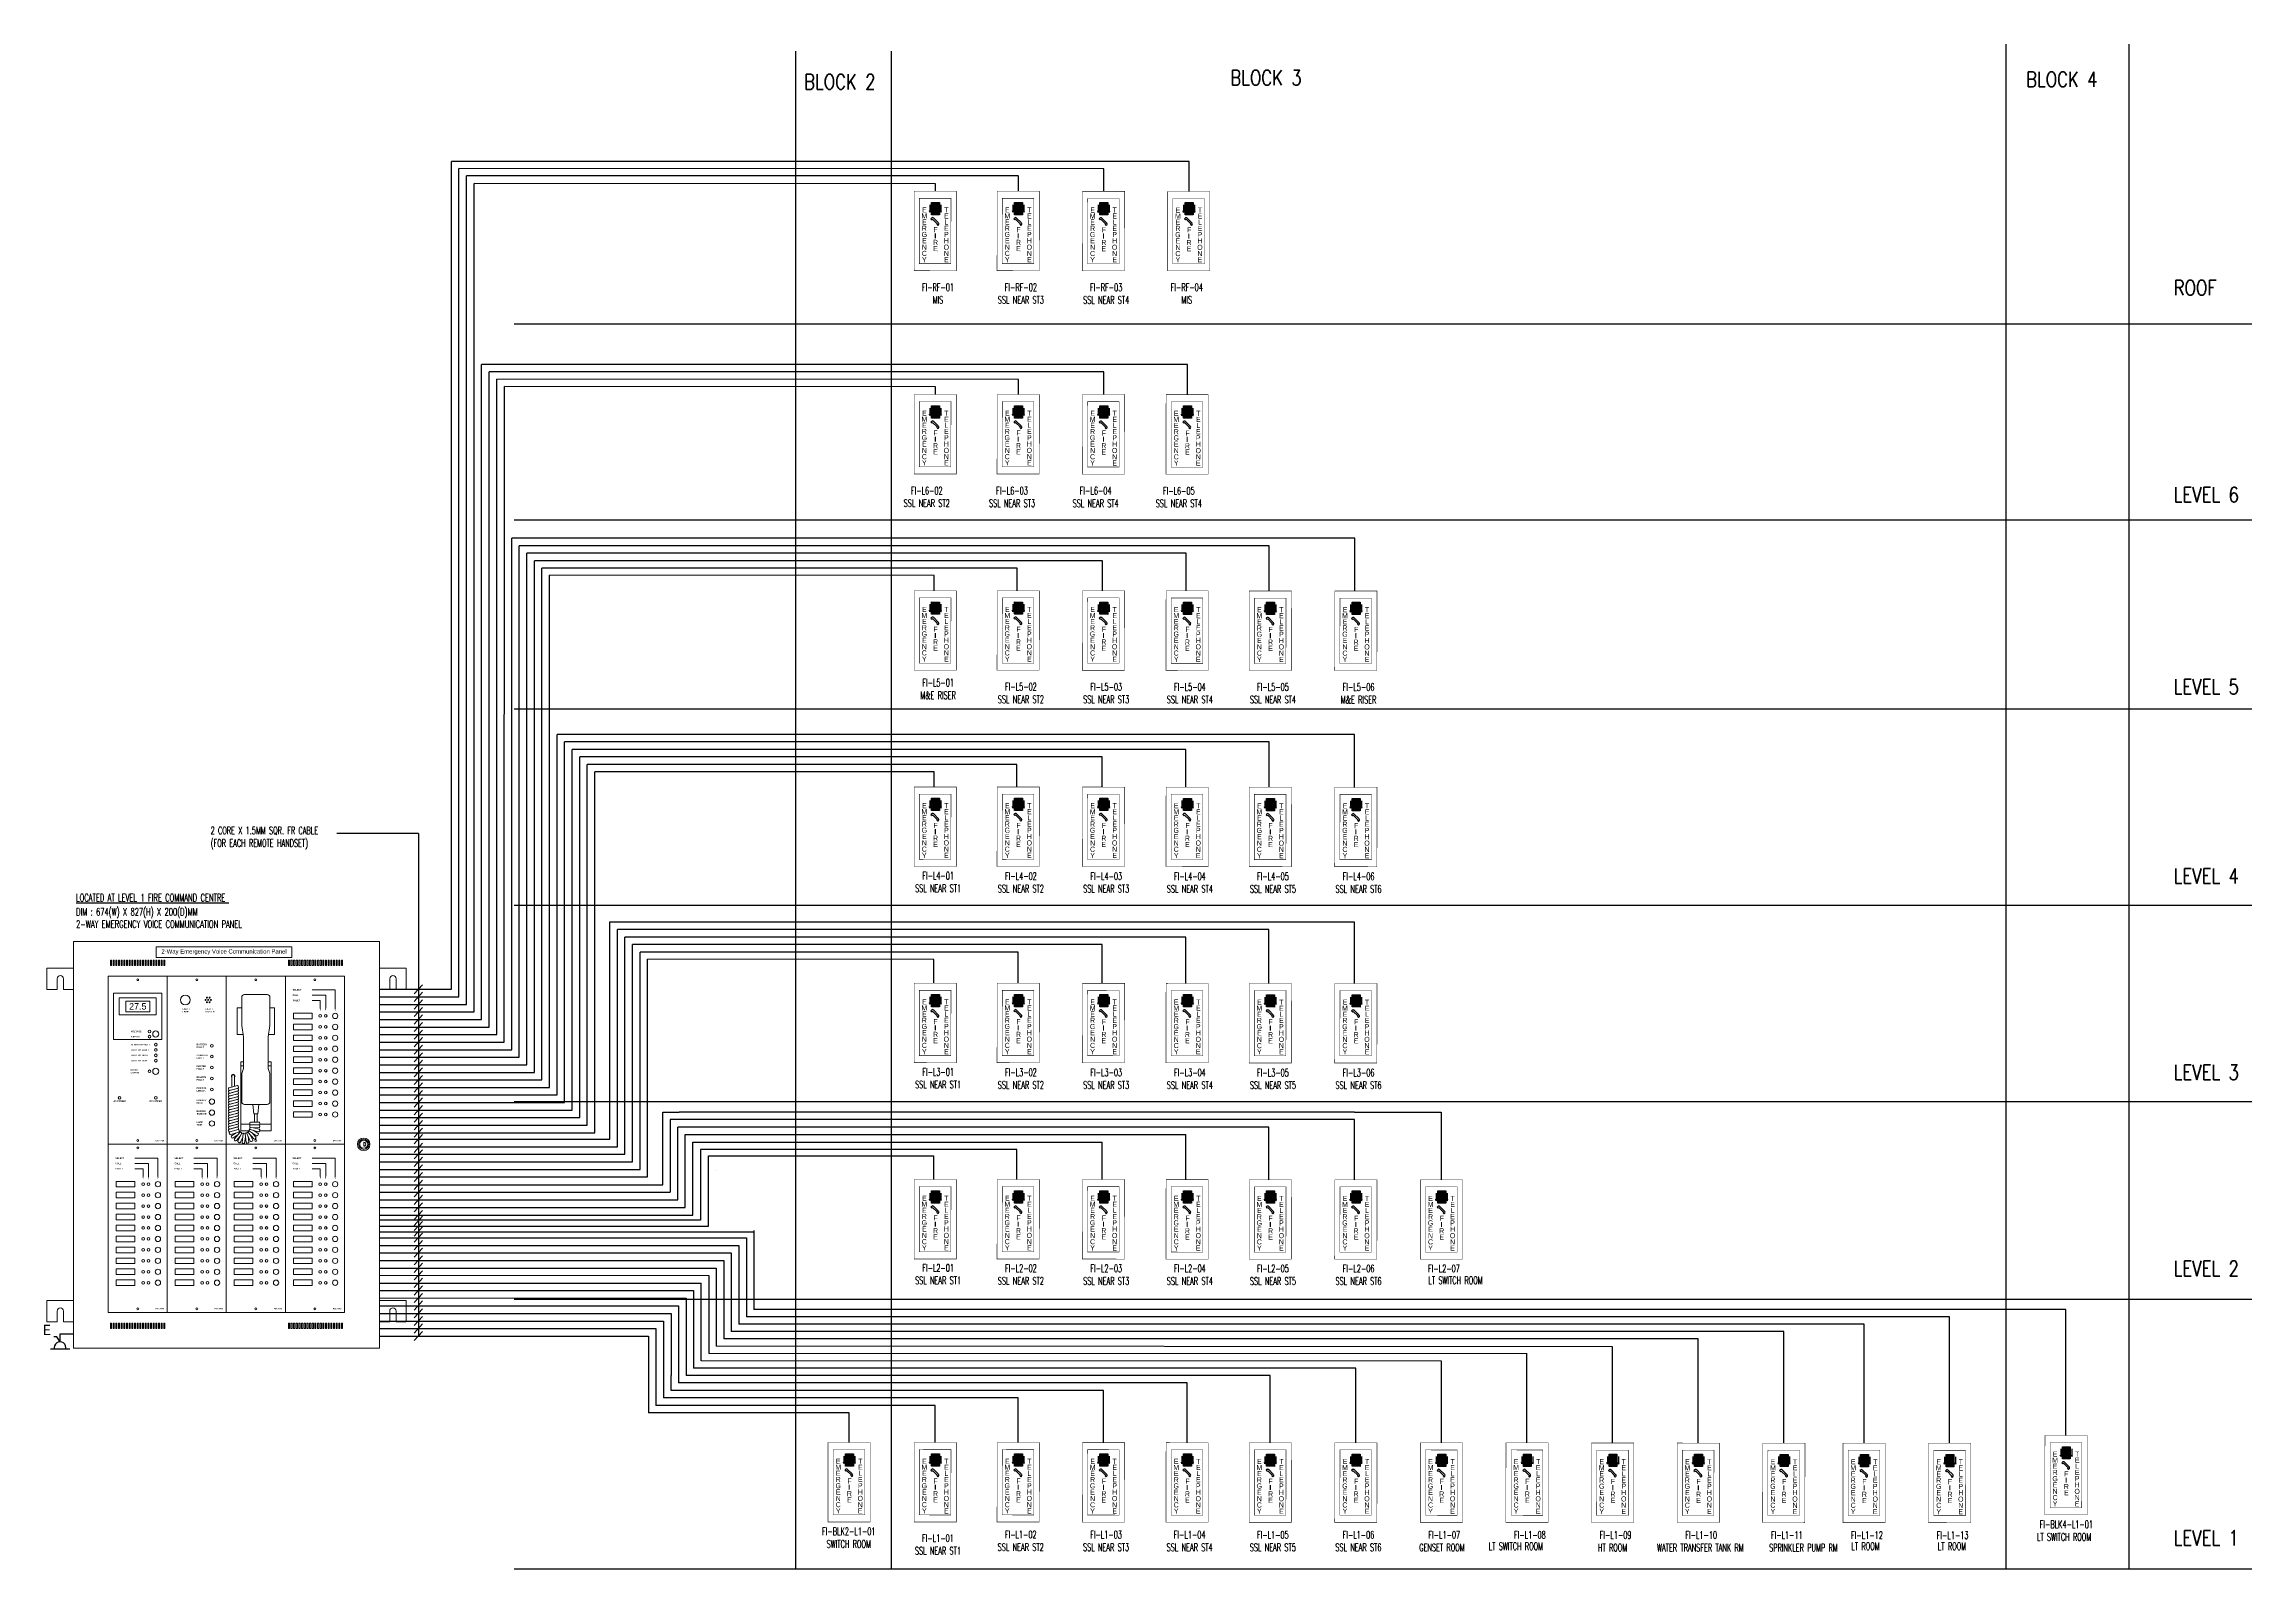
# Model space of a CAD drawing. Header units: millimetres. Extents: x -30493 to 72097, y 1646 to 74418.
# Drawn here: x -1049 to 72097, y 1646 to 52142 of the extents above; entities that cross this region are included whole.
import ezdxf
from ezdxf.enums import TextEntityAlignment as Align

# ---------------------------------------------------------------- set-up
doc = ezdxf.new("R2010")
doc.units = ezdxf.units.MM
doc.header["$LTSCALE"] = 1000
for name, color, linetype in [('CCTV', 1, 'Continuous'), ('COL', 7, 'Continuous'), ('E-_ANOTLEVL_E-_N_', 8, 'Continuous'), ('E-_ANOTLEVL_T-_N_', 7, 'Continuous'), ('E-_SECU----_R-_N_', 7, 'Continuous'), ('ELV FIRE_HANDSET (PWD)', 1, 'Continuous'), ('FIRE_HANDSET', 1, 'Continuous')]:
    doc.layers.add(name, color=color, linetype=linetype)
doc.styles.add('ARIAL', font='arial.ttf', dxfattribs={"width": 0.8})
doc.styles.add('Arial_1', font='arial.ttf', dxfattribs={"height": 500})
doc.styles.add('PDF Arial', font='arial.ttf')
doc.styles.add('PDF Arial Bold', font='arialbd.ttf')
doc.styles.add('SIMPLEX', font='simplex.shx', dxfattribs={"width": 0.6})
doc.styles.add('SIMPLEX_PSE', font='simplex.shx', dxfattribs={"width": 0.8})

# ---------------------------------------------------------------- blocks, each defined once
blk = doc.blocks.new('MAIN CONSOLE')
at = {"color": 1, "lineweight": 18}
for points in [[(0, 0), (102.58, 0), (102.58, -136.33), (0, -136.33)], [(12.4, -6.24), (12.76, -6.24), (12.76, -8.03), (12.4, -8.03)], [(13.29, -6.24), (13.65, -6.24), (13.65, -8.03), (13.29, -8.03)], [(14.18, -6.24), (14.54, -6.24), (14.54, -8.03), (14.18, -8.03)], [(15.08, -6.24), (15.43, -6.24), (15.43, -8.03), (15.08, -8.03)], [(15.97, -6.24), (16.33, -6.24), (16.33, -8.03), (15.97, -8.03)], [(16.86, -6.24), (17.22, -6.24), (17.22, -8.03), (16.86, -8.03)], [(17.75, -6.24), (18.11, -6.24), (18.11, -8.03), (17.75, -8.03)], [(18.65, -6.24), (19, -6.24), (19, -8.03), (18.65, -8.03)], [(19.54, -6.24), (19.9, -6.24), (19.9, -8.03), (19.54, -8.03)], [(20.43, -6.24), (20.79, -6.24), (20.79, -8.03), (20.43, -8.03)], [(21.33, -6.24), (21.67, -6.24), (21.67, -8.03), (21.33, -8.03)], [(22.21, -6.24), (22.56, -6.24), (22.56, -8.03), (22.21, -8.03)], [(23.1, -6.24), (23.46, -6.24), (23.46, -8.03), (23.1, -8.03)], [(23.99, -6.24), (24.35, -6.24), (24.35, -8.03), (23.99, -8.03)], [(24.89, -6.24), (25.24, -6.24), (25.24, -8.03), (24.89, -8.03)], [(25.78, -6.24), (26.14, -6.24), (26.14, -8.03), (25.78, -8.03)], [(26.67, -6.24), (27.03, -6.24), (27.03, -8.03), (26.67, -8.03)], [(27.56, -6.24), (27.92, -6.24), (27.92, -8.03), (27.56, -8.03)], [(28.46, -6.24), (28.81, -6.24), (28.81, -8.03), (28.46, -8.03)], [(29.35, -6.24), (29.71, -6.24), (29.71, -8.03), (29.35, -8.03)], [(30.24, -6.24), (30.6, -6.24), (30.6, -8.03), (30.24, -8.03)], [(72.35, -6.24), (71.99, -6.24), (71.99, -8.03), (72.35, -8.03)], [(73.23, -6.24), (72.87, -6.24), (72.87, -8.03), (73.23, -8.03)], [(74.12, -6.24), (73.77, -6.24), (73.77, -8.03), (74.12, -8.03)], [(75.02, -6.24), (74.66, -6.24), (74.66, -8.03), (75.02, -8.03)], [(75.91, -6.24), (75.55, -6.24), (75.55, -8.03), (75.91, -8.03)], [(76.8, -6.24), (76.44, -6.24), (76.44, -8.03), (76.8, -8.03)], [(77.69, -6.24), (77.34, -6.24), (77.34, -8.03), (77.69, -8.03)], [(78.59, -6.24), (78.23, -6.24), (78.23, -8.03), (78.59, -8.03)], [(79.48, -6.24), (79.12, -6.24), (79.12, -8.03), (79.48, -8.03)], [(80.37, -6.24), (80.02, -6.24), (80.02, -8.03), (80.37, -8.03)], [(81.26, -6.24), (80.91, -6.24), (80.91, -8.03), (81.26, -8.03)], [(82.16, -6.24), (81.8, -6.24), (81.8, -8.03), (82.16, -8.03)], [(83.05, -6.24), (82.69, -6.24), (82.69, -8.03), (83.05, -8.03)], [(83.93, -6.24), (83.59, -6.24), (83.59, -8.03), (83.93, -8.03)], [(84.83, -6.24), (84.47, -6.24), (84.47, -8.03), (84.83, -8.03)], [(85.72, -6.24), (85.36, -6.24), (85.36, -8.03), (85.72, -8.03)], [(86.61, -6.24), (86.25, -6.24), (86.25, -8.03), (86.61, -8.03)], [(87.5, -6.24), (87.15, -6.24), (87.15, -8.03), (87.5, -8.03)], [(88.4, -6.24), (88.04, -6.24), (88.04, -8.03), (88.4, -8.03)], [(89.29, -6.24), (88.93, -6.24), (88.93, -8.03), (89.29, -8.03)], [(90.18, -6.24), (89.82, -6.24), (89.82, -8.03), (90.18, -8.03)], [(11.6, -11.6), (90.79, -11.6), (90.79, -67.97), (11.6, -67.97)], [(60.11, -54.59), (62.08, -54.59), (61.72, -57.8), (60.47, -57.8)], [(59.04, -60.89), (59.04, -61.25)], [(62.17, -60.62), (59.31, -60.62)], [(59.31, -61.51), (62.17, -61.51)], [(62.43, -61.25), (62.43, -60.89)], [(12.4, -127.9), (12.76, -127.9), (12.76, -129.69), (12.4, -129.69)], [(13.29, -127.9), (13.65, -127.9), (13.65, -129.69), (13.29, -129.69)], [(14.18, -127.9), (14.54, -127.9), (14.54, -129.69), (14.18, -129.69)], [(15.08, -127.9), (15.43, -127.9), (15.43, -129.69), (15.08, -129.69)], [(15.97, -127.9), (16.33, -127.9), (16.33, -129.69), (15.97, -129.69)], [(16.86, -127.9), (17.22, -127.9), (17.22, -129.69), (16.86, -129.69)], [(17.75, -127.9), (18.11, -127.9), (18.11, -129.69), (17.75, -129.69)], [(18.65, -127.9), (19, -127.9), (19, -129.69), (18.65, -129.69)], [(19.54, -127.9), (19.9, -127.9), (19.9, -129.69), (19.54, -129.69)], [(20.43, -127.9), (20.79, -127.9), (20.79, -129.69), (20.43, -129.69)], [(21.33, -127.9), (21.67, -127.9), (21.67, -129.69), (21.33, -129.69)], [(22.21, -127.9), (22.56, -127.9), (22.56, -129.69), (22.21, -129.69)], [(23.1, -127.9), (23.46, -127.9), (23.46, -129.69), (23.1, -129.69)], [(23.99, -127.9), (24.35, -127.9), (24.35, -129.69), (23.99, -129.69)], [(24.89, -127.9), (25.24, -127.9), (25.24, -129.69), (24.89, -129.69)], [(25.78, -127.9), (26.14, -127.9), (26.14, -129.69), (25.78, -129.69)], [(26.67, -127.9), (27.03, -127.9), (27.03, -129.69), (26.67, -129.69)], [(27.56, -127.9), (27.92, -127.9), (27.92, -129.69), (27.56, -129.69)], [(28.46, -127.9), (28.81, -127.9), (28.81, -129.69), (28.46, -129.69)], [(29.35, -127.9), (29.71, -127.9), (29.71, -129.69), (29.35, -129.69)], [(30.24, -127.9), (30.6, -127.9), (30.6, -129.69), (30.24, -129.69)], [(72.35, -127.9), (71.99, -127.9), (71.99, -129.69), (72.35, -129.69)], [(73.23, -127.9), (72.87, -127.9), (72.87, -129.69), (73.23, -129.69)], [(74.12, -127.9), (73.77, -127.9), (73.77, -129.69), (74.12, -129.69)], [(75.02, -127.9), (74.66, -127.9), (74.66, -129.69), (75.02, -129.69)], [(75.91, -127.9), (75.55, -127.9), (75.55, -129.69), (75.91, -129.69)], [(76.8, -127.9), (76.44, -127.9), (76.44, -129.69), (76.8, -129.69)], [(77.69, -127.9), (77.34, -127.9), (77.34, -129.69), (77.69, -129.69)], [(78.59, -127.9), (78.23, -127.9), (78.23, -129.69), (78.59, -129.69)], [(79.48, -127.9), (79.12, -127.9), (79.12, -129.69), (79.48, -129.69)], [(80.37, -127.9), (80.02, -127.9), (80.02, -129.69), (80.37, -129.69)], [(81.26, -127.9), (80.91, -127.9), (80.91, -129.69), (81.26, -129.69)], [(82.16, -127.9), (81.8, -127.9), (81.8, -129.69), (82.16, -129.69)], [(83.05, -127.9), (82.69, -127.9), (82.69, -129.69), (83.05, -129.69)], [(83.93, -127.9), (83.59, -127.9), (83.59, -129.69), (83.93, -129.69)], [(84.83, -127.9), (84.47, -127.9), (84.47, -129.69), (84.83, -129.69)], [(85.72, -127.9), (85.36, -127.9), (85.36, -129.69), (85.72, -129.69)], [(86.61, -127.9), (86.25, -127.9), (86.25, -129.69), (86.61, -129.69)], [(87.5, -127.9), (87.15, -127.9), (87.15, -129.69), (87.5, -129.69)], [(88.4, -127.9), (88.04, -127.9), (88.04, -129.69), (88.4, -129.69)], [(89.29, -127.9), (88.93, -127.9), (88.93, -129.69), (89.29, -129.69)], [(90.18, -127.9), (89.82, -127.9), (89.82, -129.69), (90.18, -129.69)]]:
    blk.add_lwpolyline(points, close=True, dxfattribs=at)
at = {"color": 7, "lineweight": 18}
for points in [[(27.65, -1.79), (73.14, -1.79), (73.14, -5.36), (27.65, -5.36)], [(11.6, -11.6), (31.4, -11.6), (31.4, -67.97), (11.6, -67.97)], [(31.4, -11.6), (51.2, -11.6), (51.2, -67.97), (31.4, -67.97)], [(51.2, -11.6), (70.99, -11.6), (70.99, -67.97), (51.2, -67.97)], [(70.99, -11.6), (90.79, -11.6), (90.79, -67.97), (70.99, -67.97)], [(13.43, -17.38), (29.57, -17.38), (29.57, -32.86), (13.43, -32.86)], [(15.27, -18.9), (27.73, -18.9), (27.73, -24.64), (15.27, -24.64)], [(17.49, -19.98), (25.51, -19.98), (25.51, -23.56), (17.49, -23.56)], [(79.92, -25.91), (79.92, -24.03), (73.67, -24.03), (73.67, -25.91)], [(79.92, -29.58), (79.92, -27.71), (73.67, -27.71), (73.67, -29.58)], [(79.92, -33.25), (79.92, -31.38), (73.67, -31.38), (73.67, -33.25)], [(79.92, -36.93), (79.92, -35.05), (73.67, -35.05), (73.67, -36.93)], [(79.92, -40.59), (79.92, -38.71), (73.67, -38.71), (73.67, -40.59)], [(79.92, -44.26), (79.92, -42.39), (73.67, -42.39), (73.67, -44.26)], [(79.92, -47.93), (79.92, -46.06), (73.67, -46.06), (73.67, -47.93)], [(79.92, -51.6), (79.92, -49.73), (73.67, -49.73), (73.67, -51.6)], [(79.92, -55.27), (79.92, -53.39), (73.67, -53.39), (73.67, -55.27)], [(79.92, -58.94), (79.92, -57.07), (73.67, -57.07), (73.67, -58.94)], [(11.6, -67.97), (31.4, -67.97), (31.4, -124.33), (11.6, -124.33)], [(31.4, -67.97), (51.2, -67.97), (51.2, -124.33), (31.4, -124.33)], [(51.2, -67.97), (71, -67.97), (71, -124.33), (51.2, -124.33)], [(71, -67.97), (90.81, -67.97), (90.81, -124.33), (71, -124.33)], [(20.52, -82.28), (20.52, -80.4), (14.28, -80.4), (14.28, -82.28)], [(40.32, -82.28), (40.32, -80.4), (34.08, -80.4), (34.08, -82.28)], [(60.12, -82.28), (60.12, -80.4), (53.88, -80.4), (53.88, -82.28)], [(79.92, -82.28), (79.92, -80.4), (73.67, -80.4), (73.67, -82.28)], [(20.52, -85.95), (20.52, -84.07), (14.28, -84.07), (14.28, -85.95)], [(20.52, -89.62), (20.52, -87.75), (14.28, -87.75), (14.28, -89.62)], [(40.32, -85.95), (40.32, -84.07), (34.08, -84.07), (34.08, -85.95)], [(40.32, -89.62), (40.32, -87.75), (34.08, -87.75), (34.08, -89.62)], [(60.12, -85.95), (60.12, -84.07), (53.88, -84.07), (53.88, -85.95)], [(60.12, -89.62), (60.12, -87.75), (53.88, -87.75), (53.88, -89.62)], [(79.92, -85.95), (79.92, -84.07), (73.67, -84.07), (73.67, -85.95)], [(79.92, -89.62), (79.92, -87.75), (73.67, -87.75), (73.67, -89.62)], [(20.52, -93.29), (20.52, -91.42), (14.28, -91.42), (14.28, -93.29)], [(20.52, -96.95), (20.52, -95.08), (14.28, -95.08), (14.28, -96.95)], [(40.32, -93.29), (40.32, -91.42), (34.08, -91.42), (34.08, -93.29)], [(40.32, -96.95), (40.32, -95.08), (34.08, -95.08), (34.08, -96.95)], [(60.12, -93.29), (60.12, -91.42), (53.88, -91.42), (53.88, -93.29)], [(60.12, -96.95), (60.12, -95.08), (53.88, -95.08), (53.88, -96.95)], [(79.92, -93.29), (79.92, -91.42), (73.67, -91.42), (73.67, -93.29)], [(79.92, -96.95), (79.92, -95.08), (73.67, -95.08), (73.67, -96.95)], [(20.52, -100.63), (20.52, -98.75), (14.28, -98.75), (14.28, -100.63)], [(20.52, -104.3), (20.52, -102.43), (14.28, -102.43), (14.28, -104.3)], [(40.32, -100.63), (40.32, -98.75), (34.08, -98.75), (34.08, -100.63)], [(40.32, -104.3), (40.32, -102.43), (34.08, -102.43), (34.08, -104.3)], [(60.12, -100.63), (60.12, -98.75), (53.88, -98.75), (53.88, -100.63)], [(60.12, -104.3), (60.12, -102.43), (53.88, -102.43), (53.88, -104.3)], [(79.92, -100.63), (79.92, -98.75), (73.67, -98.75), (73.67, -100.63)], [(79.92, -104.3), (79.92, -102.43), (73.67, -102.43), (73.67, -104.3)], [(20.52, -107.97), (20.52, -106.1), (14.28, -106.1), (14.28, -107.97)], [(20.52, -111.63), (20.52, -109.76), (14.28, -109.76), (14.28, -111.63)], [(40.32, -107.97), (40.32, -106.1), (34.08, -106.1), (34.08, -107.97)], [(40.32, -111.63), (40.32, -109.76), (34.08, -109.76), (34.08, -111.63)], [(60.12, -107.97), (60.12, -106.1), (53.88, -106.1), (53.88, -107.97)], [(60.12, -111.63), (60.12, -109.76), (53.88, -109.76), (53.88, -111.63)], [(79.92, -107.97), (79.92, -106.1), (73.67, -106.1), (73.67, -107.97)], [(79.92, -111.63), (79.92, -109.76), (73.67, -109.76), (73.67, -111.63)], [(20.52, -115.31), (20.52, -113.43), (14.28, -113.43), (14.28, -115.31)], [(40.32, -115.31), (40.32, -113.43), (34.08, -113.43), (34.08, -115.31)], [(60.12, -115.3), (60.12, -113.42), (53.88, -113.42), (53.88, -115.3)], [(79.92, -115.3), (79.92, -113.42), (73.67, -113.42), (73.67, -115.3)]]:
    blk.add_lwpolyline(points, close=True, dxfattribs=at)
at = {"color": 1, "lineweight": 18}
for points in [[(-3.39, -12.49), (-3.39, -16.06), (0, -16.06), (0, -8.92), (-8.91, -8.92), (-8.91, -16.06), (-5.52, -16.06), (-5.52, -12.49, -0.999998)], [(105.98, -12.49), (105.98, -16.06), (102.58, -16.06), (102.58, -8.92), (111.5, -8.92), (111.5, -16.06), (108.12, -16.06), (108.12, -12.49, 0.999997)], [(59.31, -60.61, 0.414206), (59.04, -60.88, -0.414206)], [(62.44, -60.88, 0.414206), (62.17, -60.61, -0.414206)], [(62.17, -61.51, 0.414206), (62.44, -61.24, -0.414206)], [(-3.39, -123.85), (-3.39, -127.41), (0, -127.41), (0, -120.28), (-8.91, -120.28), (-8.91, -127.41), (-5.52, -127.41), (-5.52, -123.85, -0.999998)], [(108.11, -123.85), (108.11, -127.41), (111.49, -127.41), (111.49, -120.28), (102.58, -120.28), (102.58, -127.41), (105.97, -127.41), (105.97, -123.85, -0.999998)]]:
    blk.add_lwpolyline(points, format="xyb", close=True, dxfattribs=at)
for points in [[(64.93, -17.83, -0.414213), (65.83, -18.73), (65.83, -28.18), (65.2, -31.93), (65.2, -42.63), (65.83, -44.24), (65.83, -53.68, -0.414213), (64.93, -54.59), (57.27, -54.59, -0.414213), (56.37, -53.69), (56.37, -44.24), (56.99, -42.63), (56.99, -31.93), (56.37, -28.18), (56.37, -18.73, -0.414213), (57.27, -17.84), (64.93, -17.83)], [(52.38, -49.92, -0.414222), (52.04, -49.74), (51.95, -49.39, -0.414222), (52.13, -49.06), (54.9, -48.33, -0.414222), (55.22, -48.51), (55.32, -48.86, -0.414222), (55.13, -49.19), (52.37, -49.93)], [(52.13, -50), (54.9, -49.24, -0.414222), (55.22, -49.45), (55.32, -49.78, -0.414222), (55.13, -50.11), (52.38, -50.85, -0.414222), (52.04, -50.66), (51.95, -50.32, -0.414222), (52.14, -49.98)], [(52.13, -50.92), (54.9, -50.16, -0.414222), (55.22, -50.37), (55.32, -50.7, -0.414222), (55.13, -51.03), (52.38, -51.78, -0.414222), (52.04, -51.58), (51.95, -51.24, -0.414222), (52.14, -50.9)], [(52.13, -51.84), (54.9, -51.1, -0.414222), (55.22, -51.29), (55.32, -51.62, -0.414222), (55.13, -51.96), (52.38, -52.7, -0.414222), (52.04, -52.51), (51.95, -52.17, -0.414222), (52.14, -51.83)], [(53.08, -48.82), (53.08, -45.12, -0.999987), (53.96, -45.13), (53.96, -48.58)], [(52.38, -53.62, -0.414222), (52.04, -53.44), (51.95, -53.09, -0.414222), (52.13, -52.76), (54.9, -52.03, -0.414222), (55.22, -52.21), (55.32, -52.56, -0.414222), (55.13, -52.89), (52.37, -53.63)], [(52.13, -53.69), (54.9, -52.94, -0.414222), (55.22, -53.14), (55.32, -53.48, -0.414222), (55.13, -53.81), (52.38, -54.55, -0.414222), (52.04, -54.36), (51.95, -54.02, -0.414222), (52.14, -53.68)], [(52.13, -54.61), (54.9, -53.86, -0.414222), (55.22, -54.06), (55.32, -54.4, -0.414222), (55.13, -54.73), (52.38, -55.47, -0.414222), (52.04, -55.28), (51.95, -54.94, -0.414222), (52.14, -54.6)], [(52.13, -55.53), (54.9, -54.79, -0.414222), (55.22, -54.98), (55.32, -55.32, -0.414222), (55.13, -55.66), (52.38, -56.39, -0.414222), (52.04, -56.21), (51.95, -55.86, -0.414222), (52.14, -55.52)], [(52.38, -57.31, -0.414222), (52.04, -57.13), (51.95, -56.78, -0.414222), (52.13, -56.45), (54.9, -55.71, -0.414222), (55.22, -55.9), (55.32, -56.25, -0.414222), (55.13, -56.58), (52.37, -57.32)], [(52.38, -58.23, -0.414222), (52.04, -58.05), (51.95, -57.7, -0.414222), (52.14, -57.37)], [(52.13, -58.3), (54.9, -57.55, -0.414222), (55.22, -57.75), (55.32, -58.09, -0.414222), (55.13, -58.42), (52.38, -59.16, -0.414222), (52.04, -58.97), (51.95, -58.63, -0.414222), (52.14, -58.29)], [(52.13, -59.22), (54.9, -58.48, -0.414222), (55.22, -58.67), (55.32, -59.01, -0.414222), (55.13, -59.35), (52.38, -60.08, -0.414222), (52.04, -59.9), (51.95, -59.55, -0.414222), (52.14, -59.21)], [(52.13, -57.38), (54.9, -56.63, -0.414222), (55.22, -56.83), (55.32, -57.17, -0.414222), (55.13, -57.5), (52.37, -58.24)], [(52.38, -61, -0.414222), (52.04, -60.82), (51.95, -60.47, -0.414222), (52.13, -60.15), (54.9, -59.4, -0.414222), (55.22, -59.6), (55.32, -59.94, -0.414222), (55.13, -60.27), (52.37, -61.01)], [(52.38, -61.92, -0.414222), (52.04, -61.74), (51.95, -61.39, -0.414222), (52.13, -61.07), (54.9, -60.34, -0.414222), (55.22, -60.53), (55.32, -60.87, -0.414222), (55.13, -61.19), (52.37, -61.93)], [(52.13, -62), (54.9, -61.24, -0.414222), (55.22, -61.45), (55.32, -61.78, -0.414222), (55.13, -62.11), (52.38, -62.86, -0.414222), (52.04, -62.66), (51.95, -62.33, -0.414222), (52.14, -61.99)], [(52.13, -62.92), (54.9, -62.18, -0.414222), (55.22, -62.37), (55.32, -62.71, -0.414222), (55.13, -63.05), (52.38, -63.78, -0.414222), (52.04, -63.6), (51.95, -63.25, -0.414222), (52.14, -62.91)], [(55.12, -63, -0.414214), (55.45, -63.19), (55.55, -63.52, -0.414214), (55.37, -63.86), (52.64, -64.66, -0.414214), (52.29, -64.48), (52.2, -64.15, -0.414214), (52.38, -63.81), (55.12, -63)], [(53.46, -65.85, -0.41417), (53.09, -65.78), (52.89, -65.48, -0.41417), (52.97, -65.11), (54.5, -64.11)], [(55.86, -65.29), (54.58, -66.76, -0.414195), (54.2, -66.79), (53.92, -66.56, -0.414195), (53.9, -66.18), (55.76, -64.02, -0.414195), (56.16, -63.99)], [(56.72, -65.54), (55.91, -67.31, -0.414213), (55.55, -67.45), (55.23, -67.3, -0.414213), (55.1, -66.95), (56.29, -64.35, -0.414213), (56.63, -64.22), (56.96, -64.37)], [(55.55, -63.51, -0.223605), (55.74, -63.64), (55.93, -63.94)], [(57.62, -65.54), (57.35, -67.47, -0.414245), (57.04, -67.7), (56.69, -67.65, -0.414245), (56.46, -67.35), (56.87, -64.52, -0.414245), (57.17, -64.29), (57.52, -64.35)], [(58.77, -67.21, -0.414245), (58.54, -67.52), (58.19, -67.57, -0.414245), (57.88, -67.35), (57.48, -64.52, -0.414245), (57.7, -64.22), (58.05, -64.17)], [(59.25, -64.8), (60.07, -66.57, -0.414213), (59.92, -66.93), (59.61, -67.07, -0.414213), (59.25, -66.95), (58.06, -64.35, -0.414213), (58.19, -64), (58.52, -63.85)], [(59.84, -64.11), (61.12, -65.59, -0.414195), (61.09, -65.98), (60.82, -66.21, -0.414195), (60.44, -66.18), (58.57, -64.02, -0.414195), (58.6, -63.65), (58.86, -63.42)], [(61.86, -64.35, -0.41417), (61.93, -64.73), (61.75, -65.02, -0.41417), (61.37, -65.11), (58.98, -63.56, -0.41417), (58.89, -63.19), (59.09, -62.9)], [(60.34, -62.41), (62.22, -62.95, -0.414214), (62.4, -63.29), (62.3, -63.62, -0.414214), (61.97, -63.81), (59.23, -63, -0.414214), (59.04, -62.67), (59.14, -62.35)], [(59.31, -61.51), (62.17, -61.51, -0.414206), (62.43, -61.79), (62.44, -62.13, -0.414206), (62.17, -62.41), (59.31, -62.4, -0.414206), (59.04, -62.14), (59.04, -61.79, -0.414206), (59.31, -61.51, -0.414206), (59.04, -61.24, 0.414206), (59.31, -61.51)]]:
    blk.add_lwpolyline(points, format="xyb", dxfattribs=at)
at = {"color": 7, "lineweight": 18}
for points in [[(87.67, -22.3), (87.67, -16.23), (79.92, -16.23)], [(84.51, -22.3), (84.51, -18.02), (79.92, -18.02)], [(82.69, -22.3), (82.69, -19.8), (79.92, -19.8)], [(56.88, -31.22), (54.85, -31.22), (54.85, -22.3), (56.37, -22.3)], [(65.83, -22.3), (67.34, -22.3), (67.34, -31.22), (65.32, -31.22)], [(56.99, -41.74), (56.02, -41.74), (56.02, -40.31), (56.99, -40.31), (56.02, -40.31), (56.02, -63.5), (58.76, -63.5), (56.02, -63.5), (56.02, -61.18), (59.04, -61.18)], [(62.43, -61.18), (66.18, -61.18), (66.18, -63.5), (62.34, -63.5), (66.18, -63.5), (66.18, -40.31), (65.2, -40.31), (66.18, -40.31), (66.18, -41.74), (65.2, -41.74)], [(28.28, -78.67), (28.28, -72.6), (20.52, -72.6)], [(48.08, -78.67), (48.08, -72.6), (40.32, -72.6)], [(67.88, -78.67), (67.88, -72.6), (60.12, -72.6)], [(87.67, -78.67), (87.67, -72.6), (79.92, -72.6)], [(25.11, -78.67), (25.11, -74.39), (20.52, -74.39)], [(23.29, -78.67), (23.29, -76.17), (20.52, -76.17)], [(44.92, -78.67), (44.92, -74.39), (40.32, -74.39)], [(43.1, -78.67), (43.1, -76.17), (40.32, -76.17)], [(64.72, -78.67), (64.72, -74.39), (60.12, -74.39)], [(62.9, -78.67), (62.9, -76.17), (60.12, -76.17)], [(84.51, -78.67), (84.51, -74.39), (79.92, -74.39)], [(82.69, -78.67), (82.69, -76.17), (79.92, -76.17)]]:
    blk.add_lwpolyline(points, dxfattribs=at)
at = {"color": 1, "lineweight": 18}
for points in [[(60.65, -60.62), (60.65, -57.8)], [(61.54, -57.8), (61.54, -60.62)], [(55.1, -64.8), (53.45, -65.86)], [(56.14, -64), (56.42, -64.23)], [(58.48, -65.29), (58.76, -67.23)], [(61.85, -64.36), (60.21, -63.3)]]:
    blk.add_lwpolyline(points, dxfattribs=at)
at = {"color": 7, "lineweight": 18}
blk.add_lwpolyline([(97.24, -68.65), (97.24, -67.31, -1.000005)], format="xyb", close=True, dxfattribs=at)
for centre, radius in [((21.5, -12.84), 0.312), ((41.3, -12.84), 0.312), ((61.1, -12.84), 0.312), ((80.9, -12.84), 0.312), ((44.24, -19.62), 0.175), ((44.69, -18.84), 0.175), ((44.69, -20.39), 0.175), ((45.14, -19.62), 0.175), ((45.59, -18.84), 0.175), ((45.59, -20.39), 0.175), ((46.03, -19.62), 0.175), ((87.68, -24.97), 0.894), ((87.68, -28.64), 0.894), ((27.56, -31.04), 1.04), ((87.68, -32.31), 0.894), ((87.68, -35.98), 0.894), ((27.56, -43.52), 1.04), ((87.68, -39.65), 0.894), ((87.68, -43.32), 0.894), ((87.68, -46.99), 0.894), ((87.68, -50.66), 0.894), ((46.38, -53.68), 0.894), ((46.38, -57.35), 0.894), ((87.68, -54.33), 0.894), ((87.68, -58), 0.894), ((21.5, -66.71), 0.312), ((41.3, -66.71), 0.312), ((61.1, -66.71), 0.312), ((80.9, -66.71), 0.312), ((97.24, -67.97), 2.1), ((97.24, -67.97), 1.7), ((21.51, -69.21), 0.312), ((41.31, -69.21), 0.312), ((61.11, -69.21), 0.312), ((80.92, -69.21), 0.312), ((97.24, -67.97), 1.34), ((28.28, -81.34), 0.894), ((48.09, -81.34), 0.894), ((67.89, -81.34), 0.894), ((87.68, -81.34), 0.894), ((28.28, -85.01), 0.894), ((28.28, -88.67), 0.894), ((48.09, -85.01), 0.894), ((48.09, -88.67), 0.894), ((67.89, -85.01), 0.894), ((67.89, -88.67), 0.894), ((87.68, -85.01), 0.894), ((87.68, -88.67), 0.894), ((28.28, -92.35), 0.894), ((28.28, -96.02), 0.894), ((48.09, -92.35), 0.894), ((48.09, -96.02), 0.894), ((67.89, -92.35), 0.894), ((67.89, -96.02), 0.894), ((87.68, -92.35), 0.894), ((87.68, -96.02), 0.894), ((28.28, -99.69), 0.894), ((28.28, -103.35), 0.894), ((48.09, -99.69), 0.894), ((48.09, -103.35), 0.894), ((67.89, -99.69), 0.894), ((67.89, -103.35), 0.894), ((87.68, -99.69), 0.894), ((87.68, -103.35), 0.894), ((28.28, -107.02), 0.894), ((28.28, -110.7), 0.894), ((48.09, -107.02), 0.894), ((48.09, -110.7), 0.894), ((67.89, -107.02), 0.894), ((67.89, -110.7), 0.894), ((87.68, -107.02), 0.894), ((87.68, -110.7), 0.894), ((28.28, -114.37), 0.894), ((48.09, -114.37), 0.894), ((67.89, -114.36), 0.894), ((87.68, -114.36), 0.894), ((21.51, -123.08), 0.312), ((41.31, -123.08), 0.312), ((61.11, -123.08), 0.312), ((80.92, -123.08), 0.312)]:
    blk.add_circle(centre, radius, dxfattribs=at)
at = {"color": 2, "lineweight": 18}
for centre, radius in [((37.47, -19.62), 1.65), ((82.69, -24.97), 0.45), ((82.69, -28.64), 0.45), ((27.56, -34.6), 0.45), ((27.56, -36.38), 0.45), ((46.38, -34.96), 0.45), ((82.69, -32.31), 0.45), ((82.69, -35.98), 0.45), ((27.56, -38.17), 0.45), ((27.56, -39.96), 0.45), ((46.38, -38.61), 0.45), ((46.38, -42.28), 0.45), ((82.69, -39.65), 0.45), ((82.69, -43.32), 0.45), ((46.38, -45.93), 0.45), ((82.69, -46.99), 0.45), ((82.69, -50.66), 0.45), ((82.69, -54.33), 0.45), ((82.69, -58), 0.45), ((23.3, -81.34), 0.45), ((43.1, -81.34), 0.45), ((62.9, -81.34), 0.45), ((82.69, -81.34), 0.45), ((23.3, -85.01), 0.45), ((23.3, -88.67), 0.45), ((43.1, -85.01), 0.45), ((43.1, -88.67), 0.45), ((62.9, -85.01), 0.45), ((62.9, -88.67), 0.45), ((82.69, -85.01), 0.45), ((82.69, -88.67), 0.45), ((23.3, -92.35), 0.45), ((23.3, -96.02), 0.45), ((43.1, -92.35), 0.45), ((43.1, -96.02), 0.45), ((62.9, -92.35), 0.45), ((62.9, -96.02), 0.45), ((82.69, -92.35), 0.45), ((82.69, -96.02), 0.45), ((23.3, -99.69), 0.45), ((23.3, -103.35), 0.45), ((43.1, -99.69), 0.45), ((43.1, -103.35), 0.45), ((62.9, -99.69), 0.45), ((62.9, -103.35), 0.45), ((82.69, -99.69), 0.45), ((82.69, -103.35), 0.45), ((23.3, -107.02), 0.45), ((23.3, -110.7), 0.45), ((43.1, -107.02), 0.45), ((43.1, -110.7), 0.45), ((62.9, -107.02), 0.45), ((62.9, -110.7), 0.45), ((82.69, -107.02), 0.45), ((82.69, -110.7), 0.45), ((23.3, -114.37), 0.45), ((43.1, -114.37), 0.45), ((62.9, -114.36), 0.45), ((82.69, -114.36), 0.45)]:
    blk.add_circle(centre, radius, dxfattribs=at)
at = {"color": 1, "lineweight": 18}
for centre, radius in [((84.51, -24.97), 0.45), ((84.51, -28.64), 0.45), ((84.51, -32.31), 0.45), ((84.51, -35.98), 0.45), ((25.43, -43.52), 0.45), ((84.51, -39.65), 0.45), ((84.51, -43.32), 0.45), ((46.38, -49.59), 0.45), ((84.51, -46.99), 0.45), ((84.51, -50.66), 0.45), ((84.51, -54.33), 0.45), ((84.51, -58), 0.45), ((46.38, -61), 0.894), ((25.12, -81.34), 0.45), ((44.92, -81.34), 0.45), ((64.72, -81.34), 0.45), ((84.51, -81.34), 0.45), ((25.12, -85.01), 0.45), ((25.12, -88.67), 0.45), ((44.92, -85.01), 0.45), ((44.92, -88.67), 0.45), ((64.72, -85.01), 0.45), ((64.72, -88.67), 0.45), ((84.51, -85.01), 0.45), ((84.51, -88.67), 0.45), ((25.12, -92.35), 0.45), ((25.12, -96.02), 0.45), ((44.92, -92.35), 0.45), ((44.92, -96.02), 0.45), ((64.72, -92.35), 0.45), ((64.72, -96.02), 0.45), ((84.51, -92.35), 0.45), ((84.51, -96.02), 0.45), ((25.12, -99.69), 0.45), ((25.12, -103.35), 0.45), ((44.92, -99.69), 0.45), ((44.92, -103.35), 0.45), ((64.72, -99.69), 0.45), ((64.72, -103.35), 0.45), ((84.51, -99.69), 0.45), ((84.51, -103.35), 0.45), ((25.12, -107.02), 0.45), ((25.12, -110.7), 0.45), ((44.92, -107.02), 0.45), ((44.92, -110.7), 0.45), ((64.72, -107.02), 0.45), ((64.72, -110.7), 0.45), ((84.51, -107.02), 0.45), ((84.51, -110.7), 0.45), ((25.12, -114.37), 0.45), ((44.92, -114.37), 0.45), ((64.72, -114.36), 0.45), ((84.51, -114.36), 0.45)]:
    blk.add_circle(centre, radius, dxfattribs=at)
at = {"color": 3, "lineweight": 18}
for centre in [(25.43, -30.15), (25.43, -31.92), (15.44, -52.44), (27.56, -52.44)]:
    blk.add_circle(centre, 0.45, dxfattribs=at)
at = {"color": 7, "lineweight": 18}
blk.add_arc((53.53, -45.12), 0.619, 315.58319, 224.41681, dxfattribs=at)
at = {"color": 7, "transparency": 33554559}
for points in [[(82.87, -22.3), (82.69, -23.37), (82.51, -22.3)], [(84.68, -22.3), (84.51, -23.37), (84.33, -22.3)], [(87.85, -22.3), (87.67, -23.37), (87.49, -22.3)], [(23.47, -78.67), (23.29, -79.74), (23.11, -78.67)], [(25.28, -78.67), (25.11, -79.74), (24.93, -78.67)], [(28.46, -78.67), (28.28, -79.74), (28.1, -78.67)], [(43.28, -78.67), (43.1, -79.74), (42.92, -78.67)], [(45.09, -78.67), (44.92, -79.74), (44.74, -78.67)], [(48.26, -78.67), (48.08, -79.74), (47.9, -78.67)], [(63.08, -78.67), (62.9, -79.74), (62.72, -78.67)], [(64.89, -78.67), (64.72, -79.74), (64.54, -78.67)], [(68.06, -78.67), (67.88, -79.74), (67.7, -78.67)], [(82.87, -78.67), (82.69, -79.74), (82.51, -78.67)], [(84.68, -78.67), (84.51, -79.74), (84.33, -78.67)], [(87.85, -78.67), (87.67, -79.74), (87.49, -78.67)]]:
    blk.add_solid(points, dxfattribs=at)
at = {"color": 7, "attachment_point": 7}
for s, insert, char_height, style in [('2-Way Emergency Voice Communication Panel', (29.44, -4.5), 1.427, 'PDF Arial'), ('27.5', (18.61, -22.86), 2.14, 'PDF Arial'), ('CALL', (73.4, -18.29), 0.535, 'PDF Arial Bold'), ('SELECT', (73.42, -16.5), 0.535, 'PDF Arial Bold'), ('FAULT', (73.47, -20.06), 0.535, 'PDF Arial Bold'), ('FAULT', (36.51, -22.93), 0.535, 'PDF Arial Bold'), ('LAMP', (36.51, -23.81), 0.535, 'PDF Arial Bold'), ('FAULT', (44.19, -22.93), 0.535, 'PDF Arial Bold'), ('BUZZER', (44.19, -23.82), 0.535, 'PDF Arial Bold'), ('VOLTAGE', (19.18, -30.43), 0.535, 'PDF Arial Bold'), ('AMPERE', (19.18, -32.19), 0.535, 'PDF Arial Bold'), ('CHARGER FAULT', (19.17, -34.88), 0.5351, 'PDF Arial Bold'), ('BATTERY FAULT', (19.15, -36.66), 0.5351, 'PDF Arial Bold'), ('BATTERY', (41.24, -34.78), 0.535, 'PDF Arial Bold'), ('FAULT', (41.24, -35.69), 0.535, 'PDF Arial Bold'), ('CHARGE', (19.05, -44.26), 0.535, 'PDF Arial Bold'), ('BOOST', (19.04, -43.35), 0.535, 'PDF Arial Bold'), ('BATTERY HIGH', (19.15, -38.45), 0.5351, 'PDF Arial Bold'), ('BATTERY LOW', (19.15, -40.24), 0.5351, 'PDF Arial Bold'), ('FAULT', (41.24, -39.35), 0.535, 'PDF Arial Bold'), ('MASTER', (41.24, -42.11), 0.535, 'PDF Arial Bold'), ('FAULT', (41.24, -43), 0.535, 'PDF Arial Bold'), ('CHARGER', (41.26, -38.45), 0.535, 'PDF Arial Bold'), ('REMOTE', (41.24, -45.76), 0.535, 'PDF Arial Bold'), ('FAULT', (41.24, -46.66), 0.535, 'PDF Arial Bold'), ('PRIVATE', (41.24, -49.4), 0.535, 'PDF Arial Bold'), ('LINE ON', (41.24, -50.31), 0.535, 'PDF Arial Bold'), ('AC POWER', (13.38, -53.79), 0.535, 'PDF Arial Bold'), ('DC POWER', (25.48, -53.79), 0.535, 'PDF Arial Bold'), ('PRIVACY', (41.24, -53.52), 0.535, 'PDF Arial Bold'), ('MODE', (41.24, -54.42), 0.535, 'PDF Arial Bold'), ('BUZZER', (41.24, -57.17), 0.535, 'PDF Arial Bold'), ('SILENCE', (41.28, -58.07), 0.535, 'PDF Arial Bold'), ('EVC 7710', (27.49, -66.95), 0.446, 'PDF Arial Bold'), ('LAMP', (41.24, -60.82), 0.535, 'PDF Arial Bold'), ('TEST', (41.29, -61.73), 0.535, 'PDF Arial Bold'), ('EVC 7720', (47.29, -66.95), 0.446, 'PDF Arial Bold'), ('EVC 7730', (67.09, -66.95), 0.446, 'PDF Arial Bold'), ('EVC 7740', (86.89, -66.95), 0.446, 'PDF Arial Bold'), ('SELECT', (14.02, -72.87), 0.535, 'PDF Arial Bold'), ('SELECT', (33.82, -72.87), 0.535, 'PDF Arial Bold'), ('SELECT', (53.63, -72.87), 0.535, 'PDF Arial Bold'), ('SELECT', (73.42, -72.87), 0.535, 'PDF Arial Bold'), ('CALL', (14, -74.65), 0.535, 'PDF Arial Bold'), ('FAULT', (14.08, -76.43), 0.535, 'PDF Arial Bold'), ('CALL', (33.8, -74.65), 0.535, 'PDF Arial Bold'), ('FAULT', (33.88, -76.43), 0.535, 'PDF Arial Bold'), ('CALL', (53.6, -74.65), 0.535, 'PDF Arial Bold'), ('FAULT', (53.68, -76.43), 0.535, 'PDF Arial Bold'), ('CALL', (73.4, -74.65), 0.535, 'PDF Arial Bold'), ('FAULT', (73.47, -76.43), 0.535, 'PDF Arial Bold'), ('EVC 7740', (27.5, -123.31), 0.446, 'PDF Arial Bold'), ('EVC 7740', (47.3, -123.31), 0.446, 'PDF Arial Bold'), ('EVC 7740', (67.1, -123.31), 0.446, 'PDF Arial Bold'), ('EVC 7780', (86.9, -123.31), 0.446, 'PDF Arial Bold')]:
    blk.add_mtext(s, dxfattribs=dict(at, insert=insert, char_height=char_height, style=style))
blk = doc.blocks.new('FI')
h = blk.add_hatch(color=1)
h.dxf.hatch_style = 1
h.paths.add_polyline_path([(-17, 78), (21, 78), (21, 137), (-17, 137)])
at = {"color": 1}
for p, q in [((-25, 126, 0), (-25, 90, 0)), ((28, 126, 0), (28, 90, 0)), ((-25, 90, 0), (-27, 97, 0)), ((-25, 90, 0), (-22, 97, 0)), ((28, 90, 0), (26, 97, 0)), ((28, 90, 0), (31, 97, 0))]:
    blk.add_line(p, q, dxfattribs=at)
at = {"color": 1, "const_width": 2.1}
blk.add_lwpolyline([(76, 157), (76, -157), (-76, -157), (-76, 157), (76, 157)], dxfattribs=at)
at = {"color": 1, "elevation": 0}
blk.add_lwpolyline([(-20, 59), (-15, 54), (-12, 57), (10, 35), (8, 32), (13, 27), (16, 30, 0.414222), (15, 40), (-7, 62, 0.414222), (-17, 62)], format="xyb", close=True, dxfattribs=at)
at = {"layer": 'COL', "color": 1, "const_width": 2.1}
blk.add_lwpolyline([(-101, -191), (-101, 191), (102, 191), (102, -191)], close=True, dxfattribs=at)
at = {"layer": 'ELV FIRE_HANDSET (PWD)', "color": 1, "elevation": 0}
blk.add_lwpolyline([(21, 137), (21, 78), (-17, 78), (-17, 137)], close=True, dxfattribs=at)
at = {"color": 1, "style": 'ARIAL', "width": 0.85}
for s, p in [('E', (-52, 89)), ('T', (54, 89)), ('M', (-52, 60)), ('R', (-52, 1)), ('E', (-52, 31)), ('F', (2, -6)), ('E', (54, 60)), ('E', (54, 1)), ('L', (54, 31)), ('G', (-52, -29)), ('C', (-52, -120)), ('N', (-52, -90)), ('E', (-52, -59)), ('R', (2, -67)), ('E', (2, -97)), ('I', (0, -36)), ('I', (2, -36)), ('O', (54, -90)), ('H', (54, -59)), ('N', (54, -120)), ('P', (54, -29)), ('Y', (-52, -150)), ('E', (54, -150))]:
    blk.add_text(s, height=24.6, dxfattribs=at).set_placement(p, align=Align.CENTER)

msp = doc.modelspace()

# ---------------------------------------------------------------- linework, layer by layer
at = {"color": 6}
for p, q in [((63941, 52142), (63941, 1646)), ((68017, 52142), (68017, 1646)), ((23840, 51907), (23840, 1646)), ((27018, 51907), (27018, 1646)), ((11214, 20687), (11489, 20990)), ((11214, 20437), (11489, 20740)), ((11214, 20187), (11489, 20490)), ((11214, 19937), (11489, 20240)), ((11214, 19687), (11489, 19990)), ((11214, 19437), (11489, 19740)), ((11214, 19187), (11489, 19490)), ((11214, 18937), (11489, 19240)), ((11214, 18687), (11489, 18990)), ((11214, 18437), (11489, 18740)), ((11214, 18187), (11489, 18490)), ((11214, 17937), (11489, 18240)), ((11214, 17687), (11489, 17990)), ((11214, 17437), (11489, 17740)), ((11214, 17187), (11489, 17490)), ((11214, 16937), (11489, 17240)), ((11214, 16687), (11489, 16990)), ((11214, 16437), (11489, 16740)), ((11214, 16187), (11489, 16490)), ((11214, 15937), (11489, 16240)), ((11214, 15723), (11489, 16026)), ((11214, 15437), (11489, 15740)), ((11214, 15223), (11489, 15526)), ((11214, 14973), (11489, 15276)), ((11214, 14723), (11489, 15026)), ((11214, 14473), (11489, 14776)), ((11214, 14214), (11489, 14517)), ((11214, 13964), (11489, 14267)), ((11214, 13714), (11489, 14017)), ((11214, 13464), (11489, 13767)), ((11214, 13214), (11489, 13517)), ((11214, 13021), (11489, 13324)), ((11214, 12848), (11489, 13151)), ((11214, 12665), (11489, 12968)), ((11214, 12464), (11489, 12767)), ((11214, 12214), (11489, 12517)), ((11214, 11964), (11489, 12267)), ((11214, 11714), (11489, 12017)), ((11214, 11464), (11489, 11767)), ((11214, 11214), (11489, 11517)), ((11214, 10964), (11489, 11267)), ((11214, 10714), (11489, 11017)), ((11214, 10464), (11489, 10767)), ((11214, 10214), (11489, 10517)), ((11214, 9955), (11489, 10258)), ((11214, 9705), (11489, 10008)), ((11214, 9455), (11489, 9758)), ((11214, 9205), (11489, 9508))]:
    msp.add_line(p, q, dxfattribs=at)
at = {"color": 7}
for p, q in [((12444, 20839), (12448, 48252)), ((36883, 48252), (12448, 48252)), ((12694, 20589), (12694, 48022)), ((34056, 48018), (12694, 48022)), ((12944, 20339), (12944, 47785)), ((31230, 47785), (12944, 47785)), ((31230, 47271), (31230, 47771)), ((34056, 47268), (34056, 48018)), ((36883, 47266), (36883, 48252)), ((13194, 20089), (13194, 47524)), ((28482, 47521), (13194, 47524)), ((28482, 47271), (28482, 47521)), ((13444, 19839), (13444, 41533)), ((36827, 41533), (13444, 41533)), ((13694, 19589), (13694, 41286)), ((34056, 41286), (13694, 41286)), ((13944, 19339), (13948, 41052)), ((31230, 41039), (13948, 41042)), ((31230, 40539), (31230, 41039)), ((34056, 40536), (34056, 41286)), ((36827, 40533), (36827, 41533)), ((14194, 19089), (14203, 40801)), ((28482, 40789), (14203, 40801)), ((28482, 40539), (28482, 40789)), ((42374, 35776), (14444, 35776)), ((14444, 18839), (14444, 35776)), ((14694, 18589), (14694, 35532)), ((39538, 35532), (14694, 35532)), ((36784, 35282), (14944, 35282)), ((14944, 18339), (14944, 35282)), ((36784, 34032), (36784, 35282)), ((39538, 34032), (39538, 35532)), ((42374, 34026), (42374, 35776)), ((15194, 18089), (15194, 35034)), ((34013, 35034), (15194, 35034)), ((31187, 34787), (15444, 34787)), ((15444, 17839), (15444, 34787)), ((15694, 17589), (15699, 34553)), ((28439, 34540), (15699, 34553)), ((28439, 34040), (28439, 34540)), ((31187, 34037), (31187, 34787)), ((34013, 34034), (34013, 35034)), ((42370, 29277), (15944, 29277)), ((15944, 17339), (15944, 29277)), ((42370, 27527), (42370, 29277)), ((16194, 17089), (16194, 29032)), ((39533, 29032), (16194, 29032)), ((16444, 16839), (16444, 28782)), ((36779, 28782), (16444, 28782)), ((16694, 16589), (16694, 28535)), ((34008, 28535), (16694, 28535)), ((34008, 27535), (34008, 28535)), ((36779, 27532), (36779, 28782)), ((39533, 27532), (39533, 29032)), ((16944, 16339), (16944, 28288)), ((31182, 28288), (16944, 28288)), ((17194, 16089), (17194, 28040)), ((28434, 28040), (17194, 28040)), ((28434, 27540), (28434, 28040)), ((31182, 27538), (31182, 28288)), ((11352, 26002), (8649, 26002)), ((11352, 26002), (11352, 9357)), ((17694, 15874), (17694, 23071)), ((42365, 23062), (17694, 23062)), ((17944, 15624), (17944, 22821)), ((39529, 22818), (17944, 22818)), ((39529, 21032), (39529, 22818)), ((42365, 21027), (42365, 23062)), ((18194, 15374), (18194, 22571)), ((36774, 22568), (18194, 22568)), ((18444, 15124), (18444, 22321)), ((34003, 22321), (18444, 22321)), ((18694, 14874), (18694, 22073)), ((31220, 22073), (18694, 22073)), ((34003, 21035), (34003, 22321)), ((36774, 21032), (36774, 22568)), ((28429, 21826), (18944, 21840)), ((18944, 14624), (18944, 21840)), ((28429, 21040), (28429, 21826)), ((19445, 16536), (19444, 16536)), ((39529, 14532), (39529, 16274)), ((42365, 14527), (42365, 16524)), ((31177, 15532), (20695, 15532)), ((31177, 14538), (31177, 15532)), ((34003, 14535), (34003, 15779)), ((36774, 14532), (36774, 16026)), ((28429, 14540), (28429, 15321)), ((22217, 12609), (22217, 9992)), ((22467, 12852), (22467, 10234)), ((21469, 11859), (21469, 9263)), ((21718, 12109), (21716, 9506)), ((21968, 12359), (21968, 9749)), ((20970, 11359), (20970, 8781)), ((21219, 11609), (21219, 9022)), ((19970, 10359), (19970, 7810)), ((20221, 10609), (20221, 8053)), ((20470, 10859), (20470, 8296)), ((19221, 9601), (19221, 7060)), ((19470, 9850), (19470, 7307)), ((19721, 10100), (19721, 8053)), ((59247, 9749), (21968, 9749)), ((22217, 10234), (22217, 10234)), ((62083, 9991), (22217, 9992)), ((65938, 10234), (22467, 10234)), ((18970, 9350), (18970, 6810)), ((48082, 8762), (20970, 8781)), ((50918, 9003), (21219, 9022)), ((53752, 9263), (21469, 9263)), ((56588, 9506), (21716, 9506)), ((39572, 8052), (20221, 8053)), ((42408, 8295), (20470, 8296)), ((39572, 5820), (39572, 8052)), ((42408, 5820), (42408, 8295)), ((36818, 7805), (19970, 7810)), ((34047, 5825), (34047, 7549)), ((36817, 5822), (36818, 7805)), ((25619, 6810), (18970, 6810)), ((28472, 7060), (19221, 7060)), ((31220, 7307), (19470, 7307)), ((28472, 5828), (28472, 7060)), ((31220, 5828), (31220, 7307))]:
    msp.add_line(p, q, dxfattribs=at)
at = {"color": 0}
msp.add_line((-194, 8917), (-835, 8917), dxfattribs=at)
at = {"color": 0, "linetype": 'Continuous'}
for p, q in [((-634, 9333), (-730, 9333)), ((-514, 9160), (-634, 9333)), ((-514, 9160), (-514, 9430)), ((-514, 9430), (-75, 9430))]:
    msp.add_line(p, q, dxfattribs=at)
at = {"color": 7}
for points in [[(31220, 21040), (31220, 22073)], [(19444, 14367), (19444, 16768), (19989, 16768)], [(42365, 16524), (19694, 16524), (19694, 14117)], [(39529, 16274), (19944, 16274)], [(19944, 13866), (19944, 16274)], [(42365, 16768), (19989, 16768)], [(42365, 16768), (45236, 16768), (45235, 14532)], [(20194, 13609), (20194, 16026), (36774, 16026)], [(20444, 13359), (20444, 15779), (34003, 15779)], [(20695, 15532), (20695, 13191)], [(10065, 13000), (20966, 13000), (20966, 15321), (28429, 15321)], [(20695, 13191), (10065, 13191)], [(45245, 8520), (20720, 8539), (20720, 11106)], [(59247, 5807), (59247, 9749)], [(62083, 5805), (62083, 9991)], [(65938, 6063), (65938, 10234)], [(50916, 5813), (50918, 9003)], [(53752, 5811), (53752, 9263)], [(56588, 5809), (56588, 9506)], [(34047, 7549), (19721, 7549), (19721, 8053)], [(45244, 5817), (45245, 8520)], [(48080, 5817), (48079, 8762)], [(25619, 5829), (25619, 6810)]]:
    msp.add_lwpolyline(points, dxfattribs=at)
at = {"color": 0}
msp.add_arc((-523, 8968), 194, 344.81539, 195.18461, dxfattribs=at)
at = {"layer": 'E-_ANOTLEVL_E-_N_'}
for p, q in [((14525, 42875), (72097, 42875)), ((14525, 36392), (72097, 36392)), ((14525, 30126), (72097, 30126)), ((14525, 23626), (72097, 23626)), ((14525, 17126), (72097, 17126)), ((14525, 10576), (72097, 10576)), ((14525, 1646), (72097, 1646))]:
    msp.add_line(p, q, dxfattribs=at)
at = {"layer": 'E-_SECU----_R-_N_'}
for p, q in [((10065, 20839), (12444, 20839)), ((10065, 20589), (12694, 20589)), ((10065, 20339), (12944, 20339)), ((10065, 20089), (13194, 20089)), ((10065, 19839), (13444, 19839)), ((10065, 19589), (13694, 19589)), ((10065, 19339), (13944, 19339)), ((10065, 19089), (14194, 19089)), ((10065, 18839), (14444, 18839)), ((10065, 18589), (14694, 18589)), ((10065, 18339), (14944, 18339)), ((10065, 18089), (15194, 18089)), ((10065, 17839), (15444, 17839)), ((10065, 17589), (15694, 17589)), ((10065, 17339), (15944, 17339)), ((10065, 17089), (16194, 17089)), ((10065, 16839), (16444, 16839)), ((10065, 16589), (16694, 16589)), ((10065, 16339), (16944, 16339)), ((10065, 16089), (17194, 16089)), ((10065, 15874), (17694, 15874)), ((10065, 15624), (17944, 15624)), ((10065, 15374), (18194, 15374)), ((10065, 15124), (18444, 15124)), ((10065, 14874), (18694, 14874)), ((21219, 14830), (21219, 14830)), ((10065, 14624), (18944, 14624)), ((10065, 14366), (19445, 14367)), ((10065, 14116), (19695, 14117)), ((10065, 13866), (19944, 13866)), ((10065, 13609), (20194, 13609)), ((10065, 13359), (20444, 13359)), ((10065, 12809), (22467, 12809)), ((10065, 12609), (22217, 12609)), ((10065, 12359), (21968, 12359)), ((10065, 12109), (21718, 12109)), ((10065, 11859), (21469, 11859)), ((10065, 11609), (21219, 11609)), ((10065, 11368), (20970, 11359)), ((10065, 11109), (20720, 11109)), ((10065, 10859), (20470, 10859)), ((10065, 10618), (20222, 10609)), ((10065, 10359), (19970, 10359)), ((10065, 10100), (19721, 10100)), ((10065, 9850), (19470, 9850)), ((10065, 9609), (19221, 9601)), ((10065, 9350), (18970, 9350))]:
    msp.add_line(p, q, dxfattribs=at)

# ---------------------------------------------------------------- block references
at = {"color": 1, "xscale": 98.84965824123628, "yscale": 98.84965824123628, "zscale": 98.84965824123628}
msp.add_blockref('MAIN CONSOLE', (-75, 22426), dxfattribs=at)
at = {"layer": 'FIRE_HANDSET', "color": 1, "xscale": 6.890679292343818, "yscale": 6.890679292343818, "zscale": 6.890679292343818, "rotation": 359.9571210722959}
for p in [(28471, 45955), (31219, 45955), (34046, 45952), (36872, 45949), (28471, 39223), (31219, 39223), (34046, 39220), (36817, 39217), (28471, 32723), (31219, 32723), (34046, 32721), (36817, 32718), (39571, 32715), (42407, 32715), (28471, 26224), (31219, 26224), (34046, 26222), (36817, 26219), (39571, 26216), (42407, 26216), (28471, 19724), (31219, 19724), (34046, 19722), (36817, 19719), (39571, 19716), (42407, 19716), (28471, 13224), (31219, 13224), (34046, 13222), (36817, 13219), (39571, 13216), (42407, 13216), (45243, 13216), (65937, 4747), (25618, 4513), (28471, 4512), (31219, 4512), (34046, 4509), (36817, 4506), (39571, 4503), (42407, 4503), (45243, 4501), (48079, 4501), (50915, 4497), (53751, 4495), (56587, 4493), (59246, 4491), (62082, 4489)]:
    msp.add_blockref('FI', p, dxfattribs=at)

# ---------------------------------------------------------------- texts
at = {"style": 'SIMPLEX', "width": 0.65}
for s, p in [('%%ULOCATED AT LEVEL 1 FIRE COMMAND CENTRE ', (9, 23873, 0)), ('DIM : 674(W) X 827(H) X 200(D)MM', (9, 23404, 0)), ('2-WAY EMERGENCY VOICE COMMUNICATION PANEL', (9, 22998))]:
    msp.add_text(s, height=250, dxfattribs=at).set_placement(p, align=Align.MIDDLE_LEFT)
at = {"color": 7, "style": 'SIMPLEX', "width": 0.6}
for s, p in [('FI-L2-07', (44804, 11467)), ('LT SWITCH ROOM', (44813, 11078)), ('FI-BLK4-L1-01', (65068, 2994)), ('GENSET ROOM', (44510, 2229)), ('FI-L1-07', (44813, 2646)), ('LT SWITCH ROOM', (46814, 2269)), ('FI-L1-08', (47649, 2646)), ('HT ROOM', (50431, 2225)), ('FI-L1-09', (50489, 2641)), ('WATER TRANSFER TANK RM', (52390, 2223)), ('FI-L1-10', (53325, 2639)), ('SPRINKLER PUMP RM', (56103, 2220)), ('FI-L1-11', (56161, 2637)), ('FI-L1-12', (58820, 2635)), ('LT ROOM', (58828, 2269)), ('FI-L1-13', (61656, 2633)), ('LT ROOM', (61693, 2269)), ('LT SWITCH ROOM', (64975, 2577))]:
    msp.add_text(s, height=250, dxfattribs=at).set_placement(p)
at = {"color": 7, "char_height": 250, "style": 'SIMPLEX'}
for s, insert, width, attachment_point in [('FI-RF-01\\PMIS', (28564, 44215), 8860.1, 2), ('FI-RF-02\\PSSL NEAR ST3', (31312, 44215), 8860.1, 2), ('FI-RF-03\\PSSL NEAR ST4', (34139, 44212), 8860.1, 2), ('FI-RF-04\\PMIS', (36809, 44215), 8860.1, 2), ('FI-L6-02\\PSSL NEAR ST2', (28193, 37482), 8860.1, 2), ('FI-L6-03\\PSSL NEAR ST3', (31019, 37480), 8860.1, 2), ('FI-L6-04\\PSSL NEAR ST4', (33790, 37477), 8860.1, 2), ('FI-L6-05\\PSSL NEAR ST4', (36544, 37474), 8860.1, 2), ('FI-L5-01\\PM&E RISER', (28569, 31121), 8860.1, 2), ('FI-L5-02\\PSSL NEAR ST2', (31312, 30986), 8860.1, 2), ('FI-L5-03\\PSSL NEAR ST3', (34139, 30983), 8860.1, 2), ('FI-L5-04\\PSSL NEAR ST4', (36910, 30980), 8860.1, 2), ('FI-L5-05\\PSSL NEAR ST4', (39664, 30978), 8860.1, 2), ('FI-L5-06\\PM&E RISER', (42500, 30975), 8860.1, 2), ('2 CORE X 1.5MM SQR. FR CABLE \\P(FOR EACH REMOTE HANDSET)', (4467, 25849, 0), 4818.64, 4), ('FI-L4-01\\PSSL NEAR ST1', (28569, 24728), 8860.1, 2), ('FI-L4-02\\PSSL NEAR ST2', (31312, 24713), 8860.1, 2), ('FI-L4-03\\PSSL NEAR ST3', (34139, 24711), 8860.1, 2), ('FI-L4-04\\PSSL NEAR ST4', (36910, 24708), 8860.1, 2), ('FI-L4-05\\PSSL NEAR ST5', (39664, 24705), 8860.1, 2), ('FI-L4-06\\PSSL NEAR ST6', (42500, 24705), 8860.1, 2), ('FI-L3-01\\PSSL NEAR ST1', (28569, 18228), 8860.1, 2), ('FI-L3-02\\PSSL NEAR ST2', (31312, 18213), 8860.1, 2), ('FI-L3-03\\PSSL NEAR ST3', (34139, 18211), 8860.1, 2), ('FI-L3-04\\PSSL NEAR ST4', (36910, 18208), 8860.1, 2), ('FI-L3-05\\PSSL NEAR ST5', (39664, 18205), 8860.1, 2), ('FI-L3-06\\PSSL NEAR ST6', (42500, 18205), 8860.1, 2), ('FI-L2-01\\PSSL NEAR ST1', (28569, 11740), 8860.1, 2), ('FI-L2-02\\PSSL NEAR ST2', (31312, 11725), 8860.1, 2), ('FI-L2-03\\PSSL NEAR ST3', (34139, 11723), 8860.1, 2), ('FI-L2-04\\PSSL NEAR ST4', (36910, 11720), 8860.1, 2), ('FI-L2-05\\PSSL NEAR ST5', (39664, 11717), 8860.1, 2), ('FI-L2-06\\PSSL NEAR ST6', (42500, 11717), 8860.1, 2), ('FI-BLK2-L1-01\\PSWITCH ROOM', (25609, 3010), 8860.1, 2), ('FI-L1-01\\PSSL NEAR ST1', (28564, 2786), 8860.1, 2), ('FI-L1-02\\PSSL NEAR ST2', (31307, 2906), 8860.1, 2), ('FI-L1-03\\PSSL NEAR ST3', (34134, 2903), 8860.1, 2), ('FI-L1-04\\PSSL NEAR ST4', (36905, 2900), 8860.1, 2), ('FI-L1-05\\PSSL NEAR ST5', (39659, 2898), 8860.1, 2), ('FI-L1-06\\PSSL NEAR ST6', (42495, 2898), 8860.1, 2)]:
    msp.add_mtext(s, dxfattribs=dict(at, insert=insert, width=width, attachment_point=attachment_point))
at = {"layer": 'CCTV', "color": 1, "style": 'Arial_1', "width": 0.8}
msp.add_text('E', height=341, dxfattribs=at).set_placement((-954, 9388), align=Align.CENTER)
at = {"layer": 'E-_ANOTLEVL_T-_N_', "color": 6, "char_height": 500, "width": 3606.25, "attachment_point": 7, "style": 'SIMPLEX_PSE'}
for s, insert in [('BLOCK 3', (38250, 50779)), ('BLOCK 4', (64617, 50726)), ('BLOCK 2', (24129, 50645))]:
    msp.add_mtext(s, dxfattribs=dict(at, insert=insert))
at = {"layer": 'E-_ANOTLEVL_T-_N_', "color": 7, "char_height": 500, "width": 3606.25, "attachment_point": 7, "style": 'SIMPLEX_PSE'}
for s, insert in [('ROOF', (69508, 43824)), ('LEVEL 6', (69508, 36970)), ('LEVEL 5', (69508, 30609)), ('LEVEL 4', (69508, 24343)), ('LEVEL 3', (69508, 17843)), ('LEVEL 2', (69508, 11343)), ('LEVEL 1', (69508, 2419))]:
    msp.add_mtext(s, dxfattribs=dict(at, insert=insert))

doc.saveas('drawing.dxf')
